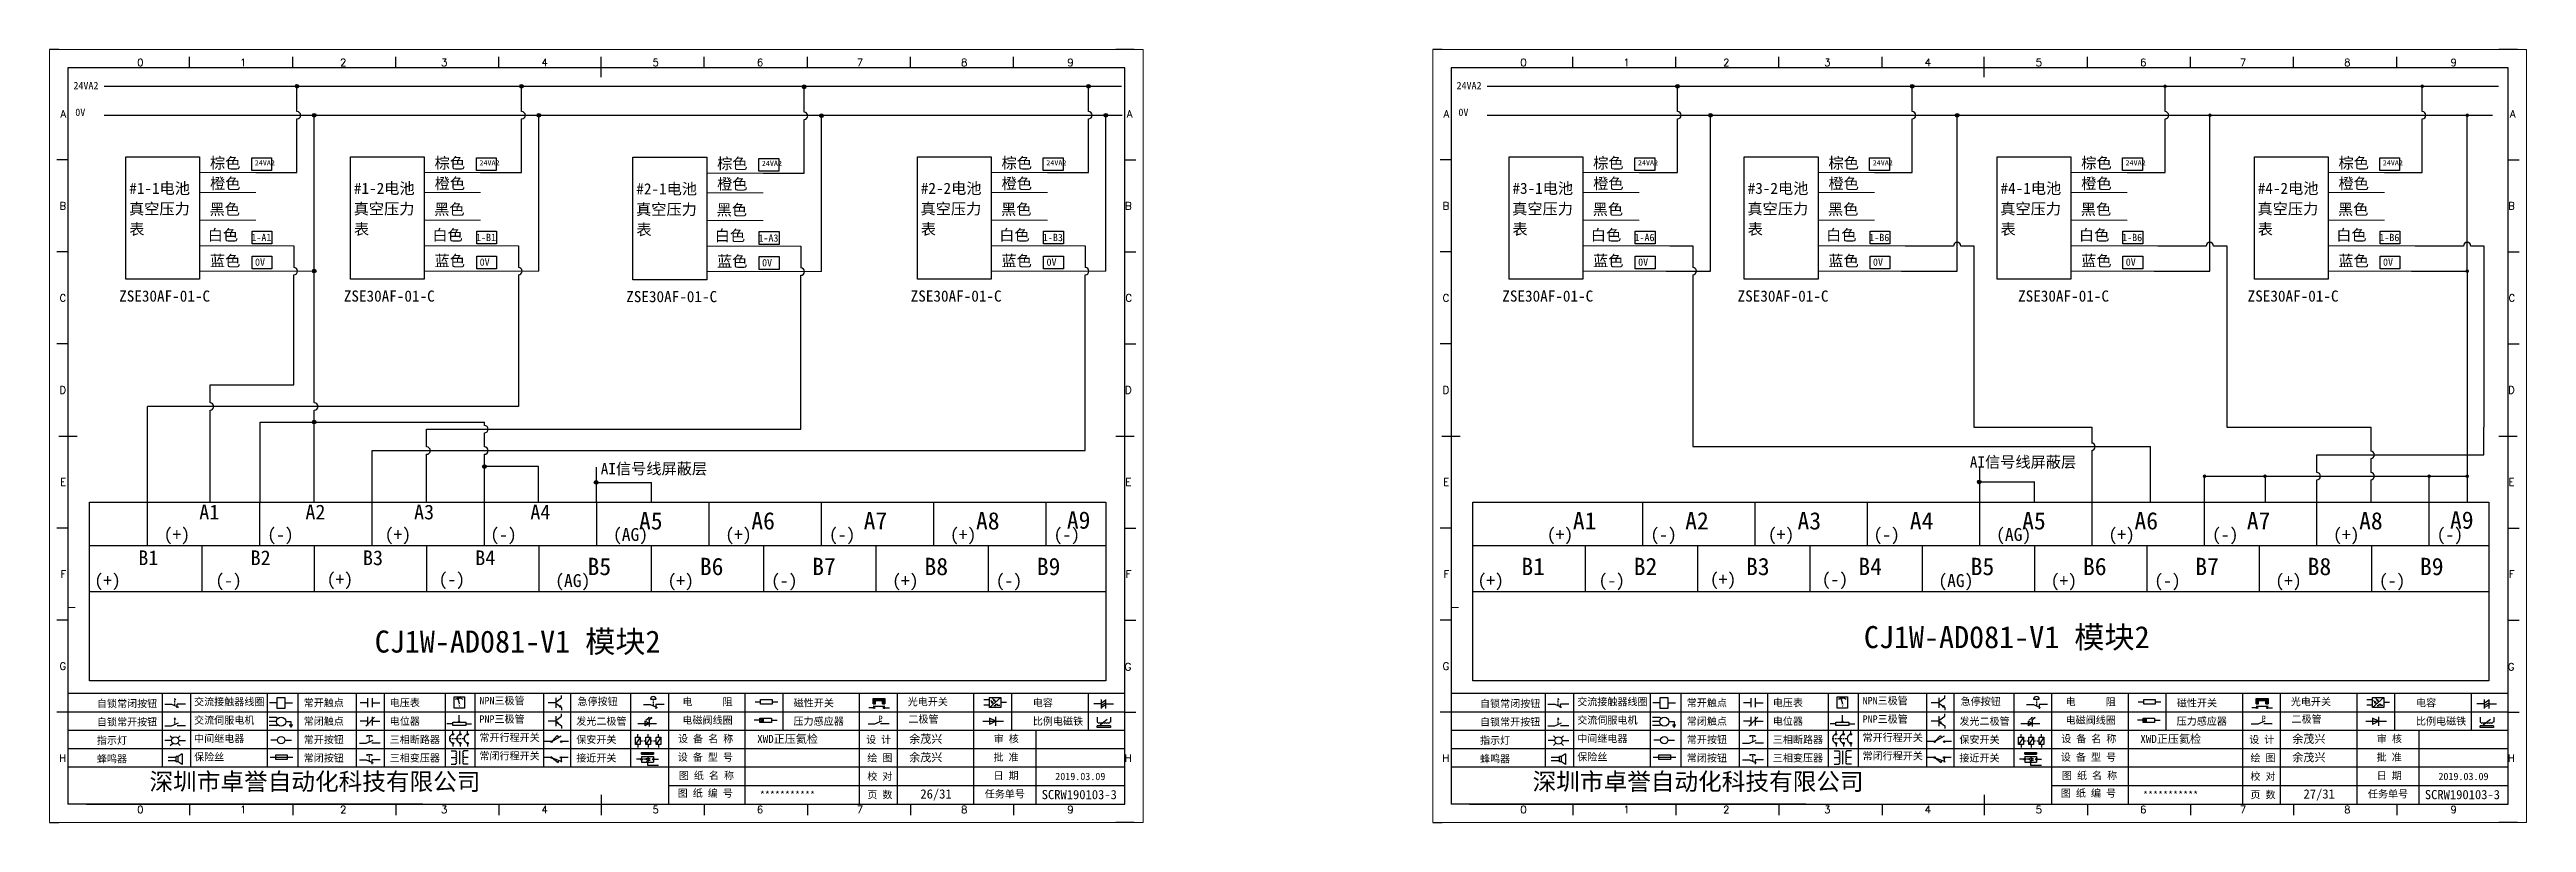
# Model space of a CAD drawing. Header units: millimetres. Extents: x -300 to 54435, y -106 to 60527.
# Drawn here: x 833 to 1505, y 648 to 858 of the extents above; entities that cross this region are included whole.
import ezdxf
from ezdxf.enums import TextEntityAlignment as Align

# ---------------------------------------------------------------- set-up
doc = ezdxf.new("R2010")
doc.units = ezdxf.units.MM
doc.layers.add('AE_BOR', color=1, linetype='Continuous')
doc.layers.add('MISC', color=2, linetype='Continuous')
doc.styles.get("Standard").update_dxf_attribs({"font": ''})
doc.styles.add('WD', font='romans.shx', dxfattribs={"width": 0.8, "bigfont": 'gbcbig.shx'})
doc.styles.add('样式 0', font='')
doc.styles.add('样式 2', font='')
doc.styles.add('汉字', font='')
doc.styles.get('Standard').set_extended_font_data('SimSun')
doc.styles.get('样式 0').set_extended_font_data('KaiTi_GB2312')
doc.styles.get('样式 2').set_extended_font_data('NSimSun')
doc.styles.get('汉字').set_extended_font_data('新宋体')

msp = doc.modelspace()

# ---------------------------------------------------------------- texts
at = {"color": 0}
for s, height, p in [('0V', 2, (839.538, 840.356)), ('0V', 2, (1215.11, 840.356)), ('A1', 4, (873.204, 730.761)), ('A2', 4, (902.026, 730.761)), ('A3', 4, (931.528, 730.761)), ('A4', 4, (963.107, 730.761)), ('(+)', 3.5, (863.551, 724.915)), ('(-)', 3.5, (891.687, 724.915)), ('(+)', 3.5, (923.571, 724.915)), ('(-)', 3.5, (952.253, 724.915)), ('(AG)', 3.5, (985.551, 724.915)), ('A5', 4.7064, (992.613, 728.017)), ('(+)', 3.5, (1016.051, 724.915)), ('A6', 4.7064, (1023.113, 728.017)), ('(-)', 3.5, (1044.187, 724.915)), ('A7', 4.7064, (1053.613, 728.017)), ('(+)', 3.5, (1077.051, 724.892)), ('A8', 4.7064, (1084.113, 728.017)), ('(-)', 3.5, (1105.187, 724.892)), ('A9', 4.7064, (1108.789, 728.225)), ('(+)', 3.5, (1239.123, 724.915)), ('A1', 4.7064, (1246.185, 728.017)), ('(-)', 3.5, (1267.259, 724.915)), ('A2', 4.7064, (1276.685, 728.017)), ('(+)', 3.5, (1299.143, 724.915)), ('A3', 4.7064, (1307.185, 728.017)), ('(-)', 3.5, (1327.824, 724.915)), ('A4', 4.7064, (1337.685, 728.017)), ('(AG)', 3.5, (1361.123, 724.915)), ('A5', 4.7064, (1368.185, 728.017)), ('(+)', 3.5, (1391.623, 724.915)), ('A6', 4.7064, (1398.685, 728.017)), ('(-)', 3.5, (1419.759, 724.915)), ('A7', 4.7064, (1429.185, 728.017)), ('(+)', 3.5, (1452.623, 724.892)), ('A8', 4.7064, (1459.685, 728.017)), ('(-)', 3.5, (1480.759, 724.892)), ('A9', 4.7064, (1484.36, 728.225)), ('B1', 4, (856.652, 718.333)), ('B2', 4, (887.152, 718.333)), ('B3', 4, (917.652, 718.333)), ('B4', 4, (948.152, 718.333)), ('B5', 4.7064, (978.637, 715.614)), ('B6', 4.7064, (1009.137, 715.614)), ('B7', 4.7064, (1039.637, 715.614)), ('B8', 4.7064, (1070.137, 715.614)), ('B9', 4.7064, (1100.637, 715.614)), ('B1', 4.7064, (1232.208, 715.614)), ('B2', 4.7064, (1262.708, 715.614)), ('B3', 4.7064, (1293.208, 715.614)), ('B4', 4.7064, (1323.708, 715.614)), ('B5', 4.7064, (1354.208, 715.614)), ('B6', 4.7064, (1384.708, 715.614)), ('B7', 4.7064, (1415.208, 715.614)), ('B8', 4.7064, (1445.708, 715.614)), ('B9', 4.7064, (1476.208, 715.614)), ('(+)', 3.5, (844.731, 712.45)), ('(-)', 3.5, (877.594, 712.45)), ('(+)', 3.5, (907.825, 712.747)), ('(-)', 3.5, (938.215, 712.747)), ('(AG)', 3.5, (969.864, 712.382)), ('(+)', 3.5, (1000.364, 712.382)), ('(-)', 3.5, (1028.5, 712.382)), ('(+)', 3.5, (1061.364, 712.382)), ('(-)', 3.5, (1089.5, 712.382)), ('(+)', 3.5, (1220.303, 712.45)), ('(-)', 3.5, (1253.166, 712.45)), ('(+)', 3.5, (1283.396, 712.747)), ('(-)', 3.5, (1313.786, 712.747)), ('(AG)', 3.5, (1345.435, 712.382)), ('(+)', 3.5, (1375.935, 712.382)), ('(-)', 3.5, (1404.072, 712.382)), ('(+)', 3.5, (1436.935, 712.382)), ('(-)', 3.5, (1465.072, 712.382))]:
    msp.add_text(s, height=height, dxfattribs=at).set_placement(p)
at = {"color": 7}
for s, p in [('棕色', (876.133, 826.072)), ('棕色', (937.133, 826.072)), ('棕色', (1013.821, 825.926)), ('棕色', (1091.063, 826.072)), ('棕色', (1251.705, 826.072)), ('棕色', (1315.597, 826.072)), ('棕色', (1384.243, 826.072)), ('棕色', (1454.092, 826.072)), ('#1-1电池', (854.203, 819.192)), ('橙色', (876.133, 820.504)), ('#1-2电池', (915.203, 819.192)), ('橙色', (937.133, 820.504)), ('#2-1电池', (991.891, 819.046)), ('橙色', (1013.821, 820.358)), ('#2-2电池', (1069.133, 819.192)), ('橙色', (1091.063, 820.504)), ('#3-1电池', (1229.775, 819.192)), ('橙色', (1251.705, 820.504)), ('#3-2电池', (1293.667, 819.192)), ('橙色', (1315.597, 820.504)), ('#4-1电池', (1362.313, 819.192)), ('橙色', (1384.243, 820.504)), ('#4-2电池', (1432.162, 819.192)), ('橙色', (1454.092, 820.504)), ('真空压力', (854.136, 813.631)), ('黑色', (875.999, 813.504)), ('真空压力', (915.136, 813.631)), ('黑色', (936.999, 813.504)), ('真空压力', (991.824, 813.485)), ('黑色', (1013.686, 813.358)), ('真空压力', (1069.066, 813.631)), ('黑色', (1090.928, 813.504)), ('真空压力', (1229.708, 813.631)), ('黑色', (1251.571, 813.504)), ('真空压力', (1293.599, 813.631)), ('黑色', (1315.462, 813.504)), ('真空压力', (1362.246, 813.631)), ('黑色', (1384.108, 813.504)), ('真空压力', (1432.095, 813.631)), ('黑色', (1453.958, 813.504)), ('表', (854.203, 808.104)), ('白色', (875.495, 806.504)), ('表', (915.203, 808.104)), ('白色', (936.495, 806.504)), ('表', (991.891, 807.958)), ('白色', (1013.182, 806.358)), ('表', (1069.133, 808.104)), ('白色', (1090.424, 806.504)), ('表', (1229.775, 808.104)), ('白色', (1251.067, 806.504)), ('表', (1293.667, 808.104)), ('白色', (1314.958, 806.504)), ('表', (1362.313, 808.104)), ('白色', (1383.604, 806.504)), ('表', (1432.162, 808.104)), ('白色', (1453.454, 806.504)), ('蓝色', (876.1, 799.504)), ('蓝色', (937.1, 799.504)), ('蓝色', (1013.787, 799.358)), ('蓝色', (1091.029, 799.504)), ('蓝色', (1251.671, 799.504)), ('蓝色', (1315.563, 799.504)), ('蓝色', (1384.209, 799.504)), ('蓝色', (1454.059, 799.504)), ('ZSE30AF-01-C', (851.453, 789.922)), ('ZSE30AF-01-C', (912.453, 789.922)), ('ZSE30AF-01-C', (989.14, 789.776)), ('ZSE30AF-01-C', (1066.382, 789.922)), ('ZSE30AF-01-C', (1227.024, 789.922)), ('ZSE30AF-01-C', (1290.916, 789.922)), ('ZSE30AF-01-C', (1367.08, 789.922)), ('ZSE30AF-01-C', (1429.412, 789.922)), ('AI信号线屏蔽层', (1353.985, 744.839)), ('AI信号线屏蔽层', (982.23, 743.022))]:
    msp.add_text(s, height=3.024, dxfattribs=at).set_placement(p)
at = {"style": '样式 2'}
for s, height, p in [('24VA2', 1.4, (888.274, 826.941)), ('24VA2', 1.4, (949.274, 826.941)), ('24VA2', 1.4, (1025.962, 826.795)), ('24VA2', 1.4, (1103.204, 826.941)), ('24VA2', 1.4, (1263.846, 826.941)), ('24VA2', 1.4, (1327.602, 826.941)), ('24VA2', 1.4, (1396.248, 826.941)), ('24VA2', 1.4, (1466.098, 826.941)), ('1-A1', 2, (887.347, 806.352)), ('1-B1', 2, (948.347, 806.352)), ('1-A3', 2, (1025.035, 806.206)), ('1-B3', 2, (1102.277, 806.352)), ('1-A6', 2, (1262.919, 806.352)), ('1-B6', 2, (1326.675, 806.352)), ('1-B6', 2, (1395.321, 806.352)), ('1-B6', 2, (1465.171, 806.352)), ('0V', 2, (888.339, 799.668)), ('0V', 2, (949.339, 799.668)), ('0V', 2, (1026.026, 799.522)), ('0V', 2, (1103.268, 799.668)), ('0V', 2, (1263.911, 799.668)), ('0V', 2, (1327.667, 799.668)), ('0V', 2, (1396.313, 799.668)), ('0V', 2, (1466.163, 799.668))]:
    msp.add_text(s, height=height, dxfattribs=at).set_placement(p)
for s, height, p in [('CJ1W-AD081-V1 模块2', 6, (920.859, 694.573)), ('CJ1W-AD081-V1 模块2', 6, (1325.209, 695.777)), ('26/31', 2.5, (1069.019, 654.926)), ('27/31', 2.5, (1444.591, 654.926))]:
    msp.add_text(s, height=height).set_placement(p)
at = {"color": 7, "char_height": 2, "attachment_point": 1, "style": '汉字'}
for s, insert in [('{\\fKaiTi_GB2312|b0|i0|c134|p49;自锁常闭按钮}', (845.411, 681.729)), ('{\\fKaiTi_GB2312|b0|i0|c134|p49;交流接触器线圈}', (871.806, 682.223)), ('{\\fKaiTi_GB2312|b0|i0|c134|p49;常开触点}', (901.559, 681.936)), ('{\\fKaiTi_GB2312|b0|i0|c134|p49;电压表}', (924.919, 681.945)), ('{\\fKaiTi_GB2312|b0|i0|c134|p49;NPN三极管}', (949.285, 682.507)), ('{\\fKaiTi_GB2312|b0|i0|c134|p49;急停按钮}', (975.907, 682.294)), ('{\\fKaiTi_GB2312|b0|i0|c134|p49;电      阻}', (1004.413, 682.222)), ('{\\fKaiTi_GB2312|b0|i0|c134|p49;磁性开关}', (1034.624, 681.885)), ('{\\fKaiTi_GB2312|b0|i0|c134|p49;光电开关}', (1065.574, 682.223)), ('{\\fKaiTi_GB2312|b0|i0|c134|p49;电容}', (1099.55, 681.935)), ('{\\fKaiTi_GB2312|b0|i0|c134|p49;自锁常闭按钮}', (1220.983, 681.729)), ('{\\fKaiTi_GB2312|b0|i0|c134|p49;交流接触器线圈}', (1247.377, 682.223)), ('{\\fKaiTi_GB2312|b0|i0|c134|p49;常开触点}', (1277.131, 681.936)), ('{\\fKaiTi_GB2312|b0|i0|c134|p49;电压表}', (1300.49, 681.945)), ('{\\fKaiTi_GB2312|b0|i0|c134|p49;NPN三极管}', (1324.857, 682.507)), ('{\\fKaiTi_GB2312|b0|i0|c134|p49;急停按钮}', (1351.478, 682.294)), ('{\\fKaiTi_GB2312|b0|i0|c134|p49;电      阻}', (1379.985, 682.222)), ('{\\fKaiTi_GB2312|b0|i0|c134|p49;磁性开关}', (1410.195, 681.885)), ('{\\fKaiTi_GB2312|b0|i0|c134|p49;光电开关}', (1441.146, 682.223)), ('{\\fKaiTi_GB2312|b0|i0|c134|p49;电容}', (1475.122, 681.935)), ('{\\fKaiTi_GB2312|b0|i0|c134|p49;自锁常开按钮}', (845.411, 676.729)), ('{\\fKaiTi_GB2312|b0|i0|c134|p49;交流伺服电机}', (871.806, 677.223)), ('{\\fKaiTi_GB2312|b0|i0|c134|p49;常闭触点}', (901.559, 676.936)), ('{\\fKaiTi_GB2312|b0|i0|c134|p49;电位器}', (924.919, 676.945)), ('{\\fKaiTi_GB2312|b0|i0|c134|p49;PNP三极管}', (949.285, 677.507)), ('{\\fKaiTi_GB2312|b0|i0|c134|p49;常开行程开关}', (949.285, 672.507)), ('{\\fKaiTi_GB2312|b0|i0|c134|p49;发光二极管}', (975.574, 676.935)), ('{\\fKaiTi_GB2312|b0|i0|c134|p49;电磁阀线圈}', (1004.413, 677.222)), ('{\\fKaiTi_GB2312|b0|i0|c134|p49;压力感应器}', (1034.571, 676.945)), ('{\\fKaiTi_GB2312|b0|i0|c134|p49;二极管}', (1065.756, 677.507)), ('{\\fKaiTi_GB2312|b0|i0|c134|p49;比例电磁铁}', (1099.55, 676.935)), ('{\\fKaiTi_GB2312|b0|i0|c134|p49;自锁常开按钮}', (1220.983, 676.729)), ('{\\fKaiTi_GB2312|b0|i0|c134|p49;交流伺服电机}', (1247.377, 677.223)), ('{\\fKaiTi_GB2312|b0|i0|c134|p49;常闭触点}', (1277.131, 676.936)), ('{\\fKaiTi_GB2312|b0|i0|c134|p49;电位器}', (1300.49, 676.945)), ('{\\fKaiTi_GB2312|b0|i0|c134|p49;PNP三极管}', (1324.857, 677.507)), ('{\\fKaiTi_GB2312|b0|i0|c134|p49;常开行程开关}', (1324.857, 672.507)), ('{\\fKaiTi_GB2312|b0|i0|c134|p49;发光二极管}', (1351.145, 676.935)), ('{\\fKaiTi_GB2312|b0|i0|c134|p49;电磁阀线圈}', (1379.985, 677.222)), ('{\\fKaiTi_GB2312|b0|i0|c134|p49;压力感应器}', (1410.143, 676.945)), ('{\\fKaiTi_GB2312|b0|i0|c134|p49;二极管}', (1441.328, 677.507)), ('{\\fKaiTi_GB2312|b0|i0|c134|p49;比例电磁铁}', (1475.122, 676.935)), ('{\\fKaiTi_GB2312|b0|i0|c134|p49;指示灯}', (845.411, 671.729)), ('{\\fKaiTi_GB2312|b0|i0|c134|p49;蜂鸣器}', (845.411, 666.729)), ('{\\fKaiTi_GB2312|b0|i0|c134|p49;保险丝}', (871.806, 667.223)), ('{\\fKaiTi_GB2312|b0|i0|c134|p49;中间继电器}', (871.806, 672.223)), ('{\\fKaiTi_GB2312|b0|i0|c134|p49;常开按钮}', (901.559, 671.936)), ('{\\fKaiTi_GB2312|b0|i0|c134|p49;常闭按钮}', (901.559, 666.936)), ('{\\fKaiTi_GB2312|b0|i0|c134|p49;三相断路器}', (924.919, 671.945)), ('{\\fKaiTi_GB2312|b0|i0|c134|p49;三相变压器}', (924.919, 666.945)), ('{\\fKaiTi_GB2312|b0|i0|c134|p49;常闭行程开关}', (949.285, 667.507)), ('{\\fKaiTi_GB2312|b0|i0|c134|p49;保安开关}', (975.574, 671.935)), ('{\\fKaiTi_GB2312|b0|i0|c134|p49;接近开关}', (975.574, 666.935)), ('{\\fKaiTi_GB2312|b0|i0|c134|p0;设 备 型 号}', (1003.131, 667.17)), ('{\\fKaiTi_GB2312|b0|i0|c134|p0;设 备 名 称}', (1003.206, 672.17)), ('{\\fKaiTi_GB2312|b0|i0|c134|p0;设 计}', (1054.273, 671.954)), ('{\\fKaiTi_GB2312|b0|i0|c134|p0;绘 图}', (1054.601, 666.954)), ('{\\fKaiTi_GB2312|b0|i0|c134|p0;批 准}', (1088.871, 667.164)), ('{\\fKaiTi_GB2312|b0|i0|c134|p0;审 核}', (1088.941, 672.164)), ('{\\fKaiTi_GB2312|b0|i0|c134|p49;指示灯}', (1220.983, 671.729)), ('{\\fKaiTi_GB2312|b0|i0|c134|p49;蜂鸣器}', (1220.983, 666.729)), ('{\\fKaiTi_GB2312|b0|i0|c134|p49;保险丝}', (1247.377, 667.223)), ('{\\fKaiTi_GB2312|b0|i0|c134|p49;中间继电器}', (1247.377, 672.223)), ('{\\fKaiTi_GB2312|b0|i0|c134|p49;常开按钮}', (1277.131, 671.936)), ('{\\fKaiTi_GB2312|b0|i0|c134|p49;常闭按钮}', (1277.131, 666.936)), ('{\\fKaiTi_GB2312|b0|i0|c134|p49;三相断路器}', (1300.49, 671.945)), ('{\\fKaiTi_GB2312|b0|i0|c134|p49;三相变压器}', (1300.49, 666.945)), ('{\\fKaiTi_GB2312|b0|i0|c134|p49;常闭行程开关}', (1324.857, 667.507)), ('{\\fKaiTi_GB2312|b0|i0|c134|p49;保安开关}', (1351.145, 671.935)), ('{\\fKaiTi_GB2312|b0|i0|c134|p49;接近开关}', (1351.145, 666.935)), ('{\\fKaiTi_GB2312|b0|i0|c134|p0;设 备 型 号}', (1378.703, 667.17)), ('{\\fKaiTi_GB2312|b0|i0|c134|p0;设 备 名 称}', (1378.777, 672.17)), ('{\\fKaiTi_GB2312|b0|i0|c134|p0;设 计}', (1429.845, 671.954)), ('{\\fKaiTi_GB2312|b0|i0|c134|p0;绘 图}', (1430.173, 666.954)), ('{\\fKaiTi_GB2312|b0|i0|c134|p0;批 准}', (1464.442, 667.164)), ('{\\fKaiTi_GB2312|b0|i0|c134|p0;审 核}', (1464.512, 672.164)), ('{\\fKaiTi_GB2312|b0|i0|c134|p0;图 纸 名 称}', (1003.415, 662.17)), ('{\\fKaiTi_GB2312|b0|i0|c134|p0;校 对}', (1054.601, 661.954)), ('{\\fKaiTi_GB2312|b0|i0|c134|p0;日 期}', (1088.871, 662.164)), ('{\\fKaiTi_GB2312|b0|i0|c134|p0;图 纸 名 称}', (1378.987, 662.17)), ('{\\fKaiTi_GB2312|b0|i0|c134|p0;校 对}', (1430.173, 661.954)), ('{\\fKaiTi_GB2312|b0|i0|c134|p0;日 期}', (1464.442, 662.164)), ('{\\fKaiTi_GB2312|b0|i0|c134|p0;图 纸 编 号}', (1003.117, 657.387)), ('{\\fKaiTi_GB2312|b0|i0|c134|p0;页 数}', (1054.601, 656.954)), ('{\\fKaiTi_GB2312|b0|i0|c134|p0;任务单号}', (1086.495, 657.164)), ('{\\fKaiTi_GB2312|b0|i0|c134|p0;图 纸 编 号}', (1378.689, 657.387)), ('{\\fKaiTi_GB2312|b0|i0|c134|p0;页 数}', (1430.173, 656.954)), ('{\\fKaiTi_GB2312|b0|i0|c134|p0;任务单号}', (1462.066, 657.164))]:
    msp.add_mtext(s, dxfattribs=dict(at, insert=insert))
at = {"color": 7}
for s, insert, char_height, width, attachment_point in [('{\\fKaiTi_GB2312|b0|i0|c134|p49;XWD\\fNSimSun|b0|i0|c134|p49;正}压氦检', (1024.699, 672.213), 2.2, 26.57668, 1), ('余茂兴', (1065.985, 672.213), 2.2, 15.31746, 1), ('余茂兴', (1065.985, 667.213), 2.2, 15.31746, 1), ('{\\fKaiTi_GB2312|b0|i0|c134|p49;XWD\\fNSimSun|b0|i0|c134|p49;正}压氦检', (1400.27, 672.213), 2.2, 26.57668, 1), ('余茂兴', (1441.556, 672.213), 2.2, 15.31746, 1), ('余茂兴', (1441.556, 667.213), 2.2, 15.31746, 1), ('{\\fKaiTi_GB2312|b0|i0|c134|p49;2019.03.09}', (1112.447, 660.914), 2, 24.21725, 5), ('{\\fKaiTi_GB2312|b0|i0|c134|p49;2019.03.09}', (1488.018, 660.914), 2, 24.21725, 5)]:
    msp.add_mtext(s, dxfattribs=dict(at, insert=insert, char_height=char_height, width=width, attachment_point=attachment_point))
at = {"color": 7, "lineweight": -2}
for s, insert, char_height, width, attachment_point in [('深圳市卓誉自动化科技有限公司', (859.688, 661.886), 4.70644, 96.11383, 1), ('深圳市卓誉自动化科技有限公司', (1235.26, 661.886), 4.70644, 96.11383, 1), ('{\\C256;***********}', (1032.913, 655.914), 2, 31.04816, 5), ('{\\C256;***********}', (1408.485, 655.914), 2, 31.04816, 5)]:
    msp.add_mtext(s, dxfattribs=dict(at, insert=insert, char_height=char_height, width=width, attachment_point=attachment_point))
at = {"char_height": 2.5, "attachment_point": 1}
for insert in [(1101.959, 657.248), (1477.53, 657.248)]:
    msp.add_mtext_dynamic_manual_height_columns('SCRW190103-3', width=16.39674, gutter_width=12.5, heights=[0], dxfattribs=dict(at, insert=insert))
at = {"layer": 'AE_BOR', "color": 7, "style": 'WD'}
for s, p in [('0', (857.222, 853.914)), ('1', (885.147, 853.914)), ('2', (912.297, 853.914)), ('3', (939.697, 853.914)), ('4', (966.998, 853.914)), ('5', (997.147, 853.914)), ('6', (1025.492, 853.914)), ('7', (1052.59, 853.914)), ('8', (1080.919, 853.914)), ('9', (1109.783, 853.914)), ('0', (1232.793, 853.914)), ('1', (1260.719, 853.914)), ('2', (1287.869, 853.914)), ('3', (1315.269, 853.914)), ('4', (1342.569, 853.914)), ('5', (1372.718, 853.914)), ('6', (1401.063, 853.914)), ('7', (1428.161, 853.914)), ('8', (1456.491, 853.914)), ('9', (1485.355, 853.914)), ('0', (857.222, 650.914)), ('1', (885.147, 650.914)), ('2', (912.297, 650.914)), ('3', (939.697, 650.914)), ('4', (966.998, 650.914)), ('5', (997.147, 650.914)), ('6', (1025.492, 650.914)), ('7', (1052.59, 650.914)), ('8', (1080.919, 650.914)), ('9', (1109.783, 650.914)), ('0', (1232.793, 650.914)), ('1', (1260.719, 650.914)), ('2', (1287.869, 650.914)), ('3', (1315.269, 650.914)), ('4', (1342.569, 650.914)), ('5', (1372.718, 650.914)), ('6', (1401.063, 650.914)), ('7', (1428.161, 650.914)), ('8', (1456.491, 650.914)), ('9', (1485.355, 650.914))]:
    msp.add_text(s, height=2, dxfattribs=at).set_placement(p, align=Align.CENTER)
for s, p in [('A', (837.055, 840.914)), ('A', (1126.579, 840.914)), ('A', (1212.627, 840.914)), ('A', (1502.151, 840.914)), ('B', (837.055, 815.914)), ('B', (1126.389, 815.914)), ('B', (1212.627, 815.914)), ('B', (1501.96, 815.914)), ('C', (837.055, 790.914)), ('C', (1126.484, 790.914)), ('C', (1212.627, 790.914)), ('C', (1502.055, 790.914)), ('D', (837.055, 765.914)), ('D', (1126.389, 765.914)), ('D', (1212.627, 765.914)), ('D', (1501.96, 765.914)), ('E', (837.055, 740.914)), ('E', (1126.293, 740.914)), ('E', (1212.627, 740.914)), ('E', (1501.865, 740.914)), ('F', (837.055, 715.914)), ('F', (1126.293, 715.914)), ('F', (1126.293, 715.914)), ('F', (1212.627, 715.914)), ('F', (1501.865, 715.914)), ('F', (1501.865, 715.914)), ('G', (837.055, 690.914)), ('G', (1126.293, 690.695)), ('G', (1212.627, 690.914)), ('G', (1501.865, 690.695)), ('H', (837.055, 665.914)), ('H', (1126.389, 665.914)), ('H', (1212.627, 665.914)), ('H', (1501.96, 665.914))]:
    msp.add_text(s, height=2, dxfattribs=at).set_placement(p, align=Align.MIDDLE_RIGHT)
at = {"layer": 'MISC', "color": 0, "style": '样式 0'}
for p in [(839.026, 847.615), (1214.598, 847.615)]:
    msp.add_text('24VA2', height=2, dxfattribs=at).set_placement(p)

# ---------------------------------------------------------------- blocks, each defined once
blk = doc.blocks.new('磁性开关')
at = {"linetype": 'ByBlock'}
h = blk.add_hatch(dxfattribs=at)
h.set_pattern_fill('ANSI31', color=256, scale=0.1, style=0)
h.paths.add_polyline_path([(-1910.88, -776.69), (-1910.88, -775.29), (-1907.69, -775.29), (-1907.69, -776.69), (-1908.31, -776.69), (-1908.31, -775.79), (-1910.25, -775.79), (-1910.25, -776.69)])
for p, q in [((-1910.91, -777.81), (-1912.09, -777.81)), ((-1910.88, -776.69), (-1910.88, -775.29)), ((-1910.88, -775.29), (-1907.69, -775.29)), ((-1910.88, -776.69), (-1910.25, -776.69)), ((-1910.88, -777.39), (-1907.69, -777.39)), ((-1910.25, -776.69), (-1910.25, -775.79)), ((-1910.25, -775.79), (-1908.31, -775.79)), ((-1908.31, -776.69), (-1908.31, -775.79)), ((-1908.31, -776.69), (-1907.69, -776.69)), ((-1907.69, -775.29), (-1907.69, -776.69)), ((-1907.66, -777.81), (-1906.48, -777.81))]:
    blk.add_line(p, q, dxfattribs=at)
for centre in [(-1910.68, -777.81), (-1907.88, -777.81)]:
    blk.add_circle(centre, 0.225, dxfattribs=at)
blk = doc.blocks.new('*U4')
at = {"linetype": 'ByBlock'}
for p, q in [((-1911.92, -782.07), (-1910.06, -782.07)), ((-1910.06, -782.07), (-1908.18, -782.88)), ((-1909.23, -780.45), (-1909.23, -780.67)), ((-1909.23, -780.45), (-1908.92, -780.84)), ((-1909.23, -780.84), (-1909.23, -781.05)), ((-1909.23, -781.23), (-1909.23, -781.44)), ((-1909.23, -781.61), (-1909.23, -781.83)), ((-1909.23, -782), (-1909.23, -782.21)), ((-1909.23, -782.38), (-1909.23, -782.43)), ((-1908.52, -783.07), (-1908.52, -782.07)), ((-1906.25, -782.07), (-1908.52, -782.07))]:
    blk.add_line(p, q, dxfattribs=at)
blk = doc.blocks.new('*U6')
at = {"linetype": 'ByBlock'}
for p, q in [((-1911.92, -792.89), (-1910.06, -792.89)), ((-1910.06, -792.89), (-1908.18, -792.08)), ((-1908.88, -791.17), (-1909.23, -790.71)), ((-1909.23, -790.71), (-1909.23, -790.92)), ((-1909.23, -791.09), (-1909.23, -791.31)), ((-1909.23, -791.48), (-1909.23, -791.69)), ((-1909.23, -791.86), (-1909.23, -792.08)), ((-1909.23, -792.25), (-1909.23, -792.47)), ((-1906.25, -792.89), (-1908.52, -792.89))]:
    blk.add_line(p, q, dxfattribs=at)
blk = doc.blocks.new('蜂鸣器')
at = {"linetype": 'ByBlock'}
for p, q in [((-1908.8, -796.48), (-1911.01, -796.48)), ((-1908.8, -797.46), (-1911.01, -797.46)), ((-1908.25, -796.26), (-1908.8, -796.26)), ((-1908.8, -797.68), (-1908.8, -796.26)), ((-1908.25, -797.68), (-1908.8, -797.68)), ((-1907.17, -795.53), (-1908.25, -796.26)), ((-1908.25, -797.68), (-1908.25, -796.26)), ((-1907.17, -798.41), (-1908.25, -797.68)), ((-1907.17, -795.53), (-1907.17, -798.41))]:
    blk.add_line(p, q, dxfattribs=at)
blk = doc.blocks.new('指示灯')
at = {"linetype": 'ByBlock'}
for p, q in [((-1854.25, -776.92), (-1856.06, -776.92)), ((-1854.62, -775.59), (-1853.97, -776.23)), ((-1854.62, -778.25), (-1853.97, -777.61)), ((-1851.9, -775.59), (-1852.54, -776.23)), ((-1851.9, -778.25), (-1852.54, -777.61)), ((-1852.26, -776.92), (-1850.45, -776.92))]:
    blk.add_line(p, q, dxfattribs=at)
blk.add_circle((-1853.26, -776.92), 0.992, dxfattribs=at)
blk = doc.blocks.new('光电开关')
at = {"linetype": 'ByBlock'}
h = blk.add_hatch(dxfattribs=at)
h.set_pattern_fill('ANSI31', color=256, scale=0.01, style=0)
h.set_pattern_definition([(45, (0.172267, 0), (-0.0224506403, 0.0224506403), [])])
h.paths.add_polyline_path([(-1882.44, -776.34), (-1882.5, -775.91), (-1882.68, -776.07)])
h.paths.add_polyline_path([(-1882.86, -776.23), (-1882.44, -776.34), (-1882.68, -776.07)])
h.paths.add_polyline_path([(-1883.05, -776.88), (-1883.11, -776.45), (-1883.29, -776.61)])
h.paths.add_polyline_path([(-1883.47, -776.77), (-1883.05, -776.88), (-1883.29, -776.61)])
for p, q in [((-1884.01, -775.96), (-1885.56, -775.96)), ((-1884.01, -777.39), (-1885.56, -777.39)), ((-1880.91, -775.3), (-1884.01, -778.05)), ((-1883.75, -776.09), (-1883.05, -776.88)), ((-1883.11, -776.45), (-1883.47, -776.77)), ((-1883.05, -776.88), (-1883.47, -776.77)), ((-1883.14, -775.55), (-1882.44, -776.34)), ((-1883.05, -776.88), (-1883.11, -776.45)), ((-1882.5, -775.91), (-1882.86, -776.23)), ((-1882.44, -776.34), (-1882.86, -776.23)), ((-1882.78, -777.47), (-1882.23, -777.47)), ((-1882.44, -776.34), (-1882.5, -775.91)), ((-1882.23, -777.47), (-1882.23, -777.14)), ((-1882.23, -777.14), (-1881.78, -777.14)), ((-1881.78, -777.47), (-1881.78, -777.14)), ((-1881.23, -777.47), (-1881.78, -777.47)), ((-1879.37, -776.67), (-1880.91, -776.67))]:
    blk.add_line(p, q, dxfattribs=at)
blk.add_lwpolyline([(-1884.01, -775.3), (-1880.91, -775.3), (-1880.91, -778.05), (-1884.01, -778.05)], close=True, dxfattribs=at)
blk = doc.blocks.new('交流接触器线圈')
at = {"linetype": 'ByBlock'}
for p, q in [((-1880.82, -781.77), (-1882.87, -781.77)), ((-1878.72, -781.77), (-1876.67, -781.77))]:
    blk.add_line(p, q, dxfattribs=at)
blk.add_lwpolyline([(-1880.82, -780.28), (-1878.72, -780.28), (-1878.72, -783.26), (-1880.82, -783.26)], close=True, dxfattribs=at)
blk = doc.blocks.new('交流伺服电机')
at = {"linetype": 'ByBlock'}
for p, q in [((-1880.97, -785.75), (-1882.94, -785.75)), ((-1880.97, -786.85), (-1882.94, -786.85)), ((-1880.97, -785.75), (-1880.65, -786.03)), ((-1878.49, -786.85), (-1877.07, -786.85)), ((-1877.07, -786.85), (-1877.07, -787.72)), ((-1880.97, -787.94), (-1882.94, -787.94)), ((-1880.97, -787.94), (-1880.65, -787.67)), ((-1877.54, -787.72), (-1876.59, -787.72)), ((-1877.38, -788.01), (-1876.75, -788.01)), ((-1877.23, -788.29), (-1876.9, -788.29))]:
    blk.add_line(p, q, dxfattribs=at)
blk.add_circle((-1879.73, -786.85), 1.24, dxfattribs=at)
blk = doc.blocks.new('中间继电器')
at = {"linetype": 'ByBlock'}
for p, q in [((-1880.72, -791.92), (-1882.54, -791.92)), ((-1878.74, -791.92), (-1876.92, -791.92))]:
    blk.add_line(p, q, dxfattribs=at)
blk.add_circle((-1879.73, -791.92), 0.992, dxfattribs=at)
blk = doc.blocks.new('保险丝')
at = {"linetype": 'ByBlock'}
blk.add_line((-1882.72, -796.49), (-1876.55, -796.49), dxfattribs=at)
blk.add_lwpolyline([(-1881.2, -795.86), (-1878.06, -795.86), (-1878.06, -797.12), (-1881.2, -797.12)], close=True, dxfattribs=at)
blk = doc.blocks.new('常开按钮')
at = {"linetype": 'ByBlock'}
for p, q in [((-1909.9, -785.68), (-1908.56, -785.68)), ((-1909.9, -785.68), (-1909.9, -786.07)), ((-1909.23, -785.68), (-1909.23, -785.89)), ((-1909.23, -786.06), (-1909.23, -786.28)), ((-1909.23, -786.45), (-1909.23, -786.67)), ((-1909.23, -786.84), (-1909.23, -787.05)), ((-1908.56, -785.68), (-1908.56, -786.07)), ((-1911.92, -787.73), (-1910.06, -787.73)), ((-1910.06, -787.73), (-1908.18, -786.93)), ((-1909.23, -787.22), (-1909.23, -787.38)), ((-1906.25, -787.73), (-1908.52, -787.73))]:
    blk.add_line(p, q, dxfattribs=at)
blk = doc.blocks.new('常开触点')
at = {"linetype": 'ByBlock'}
for p, q in [((-1853.82, -781.77), (-1855.88, -781.77)), ((-1853.82, -782.99), (-1853.82, -780.56)), ((-1852.6, -782.99), (-1852.6, -780.56)), ((-1852.6, -781.77), (-1850.55, -781.77))]:
    blk.add_line(p, q, dxfattribs=at)
blk = doc.blocks.new('常闭触点')
at = {"linetype": 'ByBlock'}
for p, q in [((-1853.82, -786.77), (-1855.88, -786.77)), ((-1852.01, -785.66), (-1854.43, -788.1)), ((-1853.82, -787.99), (-1853.82, -785.56)), ((-1852.6, -787.99), (-1852.6, -785.56)), ((-1852.6, -786.77), (-1850.55, -786.77))]:
    blk.add_line(p, q, dxfattribs=at)
blk = doc.blocks.new('常闭按钮')
at = {"linetype": 'ByBlock'}
for p, q in [((-1856.13, -792.28), (-1854.28, -792.28)), ((-1854.28, -792.28), (-1852.4, -793.09)), ((-1854.11, -790.83), (-1852.77, -790.83)), ((-1854.11, -790.83), (-1854.11, -791.22)), ((-1853.44, -790.83), (-1853.44, -791.04)), ((-1853.44, -791.21), (-1853.44, -791.43)), ((-1853.44, -791.6), (-1853.44, -791.82)), ((-1853.44, -791.99), (-1853.44, -792.2)), ((-1853.44, -792.37), (-1853.44, -792.53)), ((-1852.77, -790.83), (-1852.77, -791.22)), ((-1850.47, -792.28), (-1852.73, -792.28)), ((-1852.73, -792.28), (-1852.73, -793.43))]:
    blk.add_line(p, q, dxfattribs=at)
blk = doc.blocks.new('电磁阀线圈')
at = {"linetype": 'ByBlock'}
for p, q in [((-1854.61, -796.54), (-1856.17, -796.54)), ((-1854.61, -795.92), (-1853.75, -797.16)), ((-1853.75, -795.92), (-1854.61, -797.16)), ((-1853.75, -795.92), (-1853.75, -797.16)), ((-1851.53, -796.54), (-1849.97, -796.54))]:
    blk.add_line(p, q, dxfattribs=at)
blk.add_lwpolyline([(-1854.61, -795.92), (-1851.53, -795.92), (-1851.53, -797.16), (-1854.61, -797.16)], close=True, dxfattribs=at)
blk = doc.blocks.new('电压表')
at = {"linetype": 'ByBlock'}
for p, q in [((-1814.84, -780.75), (-1814.91, -781.13)), ((-1814.6, -781.05), (-1814.91, -781.13)), ((-1814.84, -780.75), (-1814.46, -782.26)), ((-1814.84, -780.75), (-1814.6, -781.05))]:
    blk.add_line(p, q, dxfattribs=at)
blk.add_lwpolyline([(-1815.84, -780.34), (-1813.07, -780.34), (-1813.07, -783.49), (-1815.84, -783.49)], close=True, dxfattribs=at)
blk.add_arc((-1814.46, -782.26), 1.56, 46.83135, 133.16865, dxfattribs=at)
at = {"linetype": 'ByBlock', "insert": (-1814.7, -782.39), "char_height": 0.75, "width": 0.6768, "attachment_point": 1}
blk.add_mtext('V', dxfattribs=at)
blk = doc.blocks.new('电位器')
at = {"linetype": 'ByBlock'}
for p, q in [((-1814.45, -787.3), (-1814.45, -785.39)), ((-1816.21, -787.75), (-1817.79, -787.75)), ((-1814.45, -787.3), (-1814.62, -786.96)), ((-1814.62, -786.96), (-1814.27, -786.96)), ((-1814.45, -787.3), (-1814.27, -786.96)), ((-1812.68, -787.75), (-1811.1, -787.75))]:
    blk.add_line(p, q, dxfattribs=at)
blk.add_lwpolyline([(-1816.21, -787.3), (-1812.68, -787.3), (-1812.68, -788.2), (-1816.21, -788.2)], close=True, dxfattribs=at)
blk = doc.blocks.new('三相断路器')
at = {"linetype": 'ByBlock'}
for p, q in [((-1817.14, -791.74), (-1816.72, -791.74)), ((-1816.45, -791.74), (-1816.03, -791.74)), ((-1816.17, -790.33), (-1816.17, -789.7)), ((-1816.17, -793.19), (-1816.17, -793.83)), ((-1815.76, -791.74), (-1815.34, -791.74)), ((-1815.07, -791.74), (-1814.65, -791.74)), ((-1814.38, -791.74), (-1813.96, -791.74)), ((-1814.17, -790.33), (-1814.17, -789.7)), ((-1814.17, -793.19), (-1814.17, -793.83)), ((-1813.69, -791.74), (-1813.27, -791.74)), ((-1812.18, -790.33), (-1812.18, -789.7)), ((-1812.18, -793.19), (-1812.18, -793.83))]:
    blk.add_line(p, q, dxfattribs=at)
for centre in [(-1816.17, -790.55), (-1816.17, -792.98), (-1814.17, -790.55), (-1814.17, -792.98), (-1812.18, -790.55), (-1812.18, -792.98)]:
    blk.add_circle(centre, 0.219, dxfattribs=at)
for centre in [(-1815.81, -791.74), (-1813.82, -791.74), (-1811.83, -791.74)]:
    blk.add_arc(centre, 1.32, 115.57905, 244.42095, dxfattribs=at)
blk = doc.blocks.new('三相变压器')
at = {"linetype": 'ByBlock'}
for p, q in [((-1816.69, -795.03), (-1815.37, -795.03)), ((-1816.69, -796.87), (-1815.37, -796.87)), ((-1816.69, -798.71), (-1815.37, -798.71)), ((-1815.37, -795.03), (-1815.37, -795.24)), ((-1815.37, -798.71), (-1815.37, -798.5)), ((-1814.34, -798.7), (-1814.34, -795.04)), ((-1812, -795.03), (-1813.32, -795.03)), ((-1813.32, -795.03), (-1813.32, -795.24)), ((-1812, -796.87), (-1813.32, -796.87)), ((-1813.32, -798.71), (-1813.32, -798.5)), ((-1812, -798.71), (-1813.32, -798.71))]:
    blk.add_line(p, q, dxfattribs=at)
for centre, start, end in [((-1815.37, -795.51), 270, 90), ((-1815.37, -796.06), 270, 90), ((-1815.37, -796.6), 270, 90), ((-1815.37, -797.14), 270, 90), ((-1815.37, -797.68), 270, 90), ((-1815.37, -798.23), 270, 90), ((-1813.32, -795.51), 90, 270), ((-1813.32, -796.06), 90, 270), ((-1813.32, -796.6), 90, 270), ((-1813.32, -797.14), 90, 270), ((-1813.32, -797.68), 90, 270), ((-1813.32, -798.23), 90, 270)]:
    blk.add_arc(centre, 0.271, start, end, dxfattribs=at)
blk = doc.blocks.new('压力感应器')
at = {"linetype": 'ByBlock'}
for p, q in [((-1817.44, -777.73), (-1815.59, -777.73)), ((-1815.59, -777.73), (-1813.71, -776.93)), ((-1811.78, -777.73), (-1814.05, -777.73))]:
    blk.add_line(p, q, dxfattribs=at)
at = {"linetype": 'ByBlock', "insert": (-1814.65, -775.48), "char_height": 1.68, "width": 1.2242, "attachment_point": 1}
blk.add_mtext('{\\fNSimSun|b0|i0|c134|p49;P}', dxfattribs=at)
blk = doc.blocks.new('二极管')
at = {"linetype": 'ByBlock'}
for p, q in [((-1787.52, -776.77), (-1781.92, -776.77)), ((-1783.97, -776.77), (-1785.69, -775.9)), ((-1785.69, -775.9), (-1785.69, -777.65)), ((-1783.97, -776.77), (-1785.69, -777.65)), ((-1783.97, -777.99), (-1783.97, -775.56))]:
    blk.add_line(p, q, dxfattribs=at)
blk = doc.blocks.new('NPN三极管')
at = {"linetype": 'ByBlock'}
for p, q in [((-1784.15, -780.66), (-1784.15, -779.98)), ((-1785.73, -781.97), (-1787.81, -781.97)), ((-1785.73, -780.61), (-1785.73, -783.32)), ((-1785.73, -781.82), (-1784.15, -780.66)), ((-1785.73, -782.11), (-1784.15, -783.27)), ((-1784.41, -782.73), (-1784.74, -783.18)), ((-1784.15, -783.27), (-1784.74, -783.18)), ((-1784.15, -783.27), (-1784.41, -782.73)), ((-1784.15, -783.27), (-1784.15, -783.96))]:
    blk.add_line(p, q, dxfattribs=at)
blk = doc.blocks.new('PNP三极管')
at = {"linetype": 'ByBlock'}
for p, q in [((-1784.9, -786.74), (-1786.98, -786.74)), ((-1784.9, -785.38), (-1784.9, -788.09)), ((-1784.9, -786.59), (-1783.32, -785.43)), ((-1784.9, -786.88), (-1783.32, -788.04)), ((-1784.9, -786.88), (-1784.31, -786.97)), ((-1784.9, -786.88), (-1784.64, -787.42)), ((-1783.32, -785.43), (-1783.32, -784.75)), ((-1784.31, -786.97), (-1784.64, -787.42)), ((-1783.32, -788.04), (-1783.32, -788.73))]:
    blk.add_line(p, q, dxfattribs=at)
blk = doc.blocks.new('常开行程开关')
at = {"linetype": 'ByBlock'}
for p, q in [((-1786.29, -792.3), (-1788.01, -792.3)), ((-1785.89, -792.17), (-1784.52, -790.62)), ((-1785.89, -792.17), (-1783.43, -790.72)), ((-1784.52, -790.62), (-1784.19, -791.17)), ((-1781.48, -792.3), (-1783.21, -792.3))]:
    blk.add_line(p, q, dxfattribs=at)
for centre in [(-1786.07, -792.3), (-1783.42, -792.3)]:
    blk.add_circle(centre, 0.219, dxfattribs=at)
blk = doc.blocks.new('常闭行程开关')
at = {"linetype": 'ByBlock'}
for p, q in [((-1786.34, -796.62), (-1788.07, -796.62)), ((-1785.93, -796.72), (-1783.25, -797.7)), ((-1785.93, -796.72), (-1784.3, -798)), ((-1784.3, -798), (-1784.08, -797.4)), ((-1783.48, -796.84), (-1783.48, -797.85)), ((-1781.54, -796.62), (-1783.26, -796.62))]:
    blk.add_line(p, q, dxfattribs=at)
for centre in [(-1786.12, -796.62), (-1783.48, -796.62)]:
    blk.add_circle(centre, 0.219, dxfattribs=at)
blk = doc.blocks.new('电容')
at = {"linetype": 'ByBlock'}
for p, q in [((-1756.08, -781.77), (-1758.13, -781.77)), ((-1756.08, -782.99), (-1756.08, -780.56)), ((-1754.86, -780.79), (-1756.08, -781.55)), ((-1754.86, -781.44), (-1756.08, -782.2)), ((-1754.86, -781.99), (-1756.08, -782.75)), ((-1754.86, -782.99), (-1754.86, -780.56)), ((-1754.86, -781.77), (-1752.81, -781.77))]:
    blk.add_line(p, q, dxfattribs=at)
blk = doc.blocks.new('发光二极管')
at = {"linetype": 'ByBlock'}
for p, q in [((-1758.01, -786.77), (-1752.89, -786.77)), ((-1754.84, -786.77), (-1756.04, -786.16)), ((-1756.04, -786.16), (-1756.04, -787.39)), ((-1754.84, -786.77), (-1756.04, -787.39)), ((-1755.78, -785.92), (-1754.89, -785.14)), ((-1754.89, -785.14), (-1755.2, -785.22)), ((-1755.2, -785.22), (-1755.01, -785.43)), ((-1755.08, -785.92), (-1754.18, -785.14)), ((-1754.89, -785.14), (-1755.01, -785.43)), ((-1754.84, -787.63), (-1754.84, -785.92)), ((-1754.18, -785.14), (-1754.49, -785.22)), ((-1754.49, -785.22), (-1754.31, -785.43)), ((-1754.18, -785.14), (-1754.31, -785.43))]:
    blk.add_line(p, q, dxfattribs=at)
blk = doc.blocks.new('比例电磁阀')
at = {"linetype": 'ByBlock'}
for p, q in [((-1757.26, -775.38), (-1757.26, -776.71)), ((-1757.26, -776.71), (-1757.05, -776.71)), ((-1753.6, -777.73), (-1757.25, -777.73)), ((-1757.25, -778.13), (-1757.25, -777.73)), ((-1753.6, -778.13), (-1757.25, -778.13)), ((-1754.5, -775.98), (-1756.35, -777.44)), ((-1756.35, -777.44), (-1756.25, -777.25)), ((-1756.35, -777.44), (-1756.15, -777.38)), ((-1756.15, -777.38), (-1756.25, -777.25)), ((-1753.58, -776.71), (-1753.8, -776.71)), ((-1753.6, -777.73), (-1753.6, -778.13)), ((-1753.58, -775.38), (-1753.58, -776.71))]:
    blk.add_line(p, q, dxfattribs=at)
for centre in [(-1756.78, -776.71), (-1756.24, -776.71), (-1755.7, -776.71), (-1755.15, -776.71), (-1754.61, -776.71), (-1754.07, -776.71)]:
    blk.add_arc(centre, 0.271, 180, 0, dxfattribs=at)
blk = doc.blocks.new('保安开关')
at = {"linetype": 'ByBlock'}
for p, q in [((-1757.33, -790.79), (-1758.6, -792.81)), ((-1757.96, -790.79), (-1757.96, -789.97)), ((-1757.96, -792.81), (-1757.96, -793.62)), ((-1757.33, -791.8), (-1756.72, -791.8)), ((-1756.35, -791.8), (-1755.89, -791.8)), ((-1754.54, -790.79), (-1755.81, -792.81)), ((-1755.17, -790.79), (-1755.17, -789.97)), ((-1755.17, -792.81), (-1755.17, -793.62)), ((-1754.52, -791.8), (-1754.06, -791.8)), ((-1753.69, -791.8), (-1753.08, -791.8)), ((-1751.75, -790.79), (-1753.02, -792.81)), ((-1752.39, -790.79), (-1752.39, -789.97)), ((-1752.39, -792.81), (-1752.39, -793.62))]:
    blk.add_line(p, q, dxfattribs=at)
for points in [[(-1758.6, -790.79), (-1757.33, -790.79), (-1757.33, -792.81), (-1758.6, -792.81)], [(-1755.81, -790.79), (-1754.54, -790.79), (-1754.54, -792.81), (-1755.81, -792.81)], [(-1753.02, -790.79), (-1751.75, -790.79), (-1751.75, -792.81), (-1753.02, -792.81)]]:
    blk.add_lwpolyline(points, close=True, dxfattribs=at)
blk = doc.blocks.new('接近开关')
at = {"linetype": 'ByBlock'}
h = blk.add_hatch(dxfattribs=at)
h.set_pattern_fill('ANSI31', color=256, scale=0.01, style=0)
h.set_pattern_definition([(45, (-89.131516, -30.795668), (-0.0224506403, 0.0224506403), [])])
h.paths.add_polyline_path([(-1516.96, -1123.35), (-1516.96, -1122.85), (-1513.76, -1122.85), (-1513.76, -1123.35)])
for p, q in [((-1516.96, -1123.35), (-1516.96, -1122.85)), ((-1516.96, -1122.85), (-1513.76, -1122.85)), ((-1513.76, -1122.85), (-1513.76, -1123.35)), ((-1517.18, -1124.71), (-1518.36, -1124.71)), ((-1516.96, -1123.35), (-1513.76, -1123.35)), ((-1516.96, -1123.95), (-1513.76, -1123.95)), ((-1516.96, -1123.95), (-1516.96, -1125.47)), ((-1516.96, -1125.47), (-1513.76, -1125.47)), ((-1515.91, -1124.71), (-1516.45, -1124.71)), ((-1515.11, -1124.31), (-1515.91, -1124.71)), ((-1515.11, -1125.11), (-1515.91, -1124.71)), ((-1515.36, -1125.69), (-1515.36, -1126.36)), ((-1515.36, -1126.36), (-1512.36, -1126.36)), ((-1515.33, -1124.53), (-1515.17, -1124.53)), ((-1515.33, -1124.88), (-1515.17, -1124.88)), ((-1515.25, -1124.45), (-1515.25, -1124.61)), ((-1515.11, -1124.31), (-1515.11, -1125.11)), ((-1515.11, -1124.48), (-1514.58, -1124.48)), ((-1515.11, -1124.94), (-1514.58, -1124.94)), ((-1513.76, -1123.95), (-1513.76, -1125.47)), ((-1513.54, -1124.71), (-1512.36, -1124.71))]:
    blk.add_line(p, q, dxfattribs=at)
for centre in [(-1516.96, -1124.71), (-1515.36, -1125.47), (-1513.76, -1124.71)]:
    blk.add_circle(centre, 0.225, dxfattribs=at)
blk = doc.blocks.new('电阻')
at = {"linetype": 'ByBlock'}
for p, q in [((-3.09, 0), (-1.57, 0)), ((1.57, 0), (3.09, 0))]:
    blk.add_line(p, q, dxfattribs=at)
blk.add_lwpolyline([(-1.57, 0.63), (1.57, 0.63), (1.57, -0.63), (-1.57, -0.63)], close=True, dxfattribs=at)
blk = doc.blocks.new('急停按钮')
at = {"linetype": 'ByBlock'}
for p, q in [((-1.86, 0), (0, 0)), ((0, 0), (1.88, -0.81)), ((0.06, 1.45), (1.61, 1.45)), ((0.83, 1.45), (0.83, 1.24)), ((0.83, 1.07), (0.83, 0.85)), ((0.83, 0.68), (0.83, 0.47)), ((0.83, 0.29), (0.83, 0.08)), ((3.81, 0), (1.54, 0)), ((1.54, 0), (1.54, -1.15)), ((0.83, -0.09), (0.83, -0.24))]:
    blk.add_line(p, q, dxfattribs=at)
blk.add_arc((0.83, 1.45), 0.774, 0, 180)

# ---------------------------------------------------------------- hatches: boundary and pattern name
at = {"lineweight": -2}
h = msp.add_hatch(color=0, dxfattribs=at)
edge = h.paths.add_edge_path()
edge.add_arc((899.741, 848.421), 0.5, 0, 360)
h = msp.add_hatch(color=0, dxfattribs=at)
edge = h.paths.add_edge_path()
edge.add_arc((960.741, 848.421), 0.5, 0, 360)
h = msp.add_hatch(color=0, dxfattribs=at)
edge = h.paths.add_edge_path()
edge.add_arc((1037.429, 848.275), 0.5, 0, 360)
h = msp.add_hatch(color=0, dxfattribs=at)
edge = h.paths.add_edge_path()
edge.add_arc((1114.671, 848.421), 0.5, 0, 360)
h = msp.add_hatch(color=0, dxfattribs=at)
edge = h.paths.add_edge_path()
edge.add_arc((1274.579, 848.421), 0.5, 0, 360)
h = msp.add_hatch(color=0, dxfattribs=at)
edge = h.paths.add_edge_path()
edge.add_arc((1338.335, 848.421), 0.5, 0, 360)
h = msp.add_hatch(color=0, dxfattribs=at)
edge = h.paths.add_edge_path()
edge.add_arc((1406.981, 848.421), 0.5, 0, 360)
h = msp.add_hatch(color=0, dxfattribs=at)
edge = h.paths.add_edge_path()
edge.add_arc((1476.831, 848.421), 0.5, 0, 360)
h = msp.add_hatch(color=0, dxfattribs=at)
edge = h.paths.add_edge_path()
edge.add_arc((904.444, 840.549), 0.5, 0, 360)
h = msp.add_hatch(color=0, dxfattribs=at)
edge = h.paths.add_edge_path()
edge.add_arc((965.444, 840.549), 0.5, 0, 360)
h = msp.add_hatch(color=0, dxfattribs=at)
edge = h.paths.add_edge_path()
edge.add_arc((1042.132, 840.403), 0.5, 0, 360)
h = msp.add_hatch(color=0, dxfattribs=at)
edge = h.paths.add_edge_path()
edge.add_arc((1119.374, 840.549), 0.5, 0, 360)
h = msp.add_hatch(color=0, dxfattribs=at)
edge = h.paths.add_edge_path()
edge.add_arc((1283.589, 840.549), 0.5, 0, 360)
h = msp.add_hatch(color=0, dxfattribs=at)
edge = h.paths.add_edge_path()
edge.add_arc((1350.541, 840.549), 0.5, 0, 360)
h = msp.add_hatch(color=0, dxfattribs=at)
edge = h.paths.add_edge_path()
edge.add_arc((1419.187, 840.549), 0.5, 0, 360)
h = msp.add_hatch(color=0, dxfattribs=at)
edge = h.paths.add_edge_path()
edge.add_arc((1489.037, 840.549), 0.5, 0, 360)
h = msp.add_hatch(color=0, dxfattribs=at)
edge = h.paths.add_edge_path()
edge.add_arc((904.444, 798.216), 0.5, 0, 360)
h = msp.add_hatch(color=0, dxfattribs=at)
edge = h.paths.add_edge_path()
edge.add_arc((1489.037, 798.216), 0.5, 0, 360)
h = msp.add_hatch(color=0, dxfattribs=at)
edge = h.paths.add_edge_path()
edge.add_arc((904.444, 757.208), 0.5, 0, 360)
h = msp.add_hatch(color=0, dxfattribs=at)
edge = h.paths.add_edge_path()
edge.add_arc((950.632, 745.102), 0.5, 0, 360)
h = msp.add_hatch(color=0, dxfattribs=at)
edge = h.paths.add_edge_path()
edge.add_arc((980.963, 740.797), 0.5, 0, 360)
h = msp.add_hatch(color=0, dxfattribs=at)
edge = h.paths.add_edge_path()
edge.add_arc((1356.535, 740.943), 0.5, 0, 360)
h = msp.add_hatch(color=0, dxfattribs=at)
edge = h.paths.add_edge_path()
edge.add_arc((1417.703, 742.477), 0.5, 0, 360)
h = msp.add_hatch(color=0, dxfattribs=at)
edge = h.paths.add_edge_path()
edge.add_arc((1434.131, 742.477), 0.5, 0, 360)
h = msp.add_hatch(color=0, dxfattribs=at)
edge = h.paths.add_edge_path()
edge.add_arc((1478.703, 742.477), 0.5, 0, 360)
h = msp.add_hatch(color=0, dxfattribs=at)
edge = h.paths.add_edge_path()
edge.add_arc((1489.037, 742.477), 0.5, 0, 360)

# ---------------------------------------------------------------- linework, layer by layer
at = {"color": 7}
for p, q in [((1124.555, 853.414), (837.555, 853.414)), ((837.555, 853.414), (837.555, 653.414)), ((1124.555, 653.414), (1124.555, 853.414)), ((1500.127, 853.414), (1213.127, 853.414)), ((1213.127, 853.414), (1213.127, 653.414)), ((1500.127, 653.414), (1500.127, 853.414)), ((842.585, 653.414), (1122.085, 653.414)), ((963.352, 653.414), (1023.302, 653.414)), ((1023.302, 653.414), (1092.087, 653.414)), ((1218.157, 653.414), (1497.657, 653.414)), ((1338.923, 653.414), (1398.873, 653.414)), ((1398.873, 653.414), (1467.659, 653.414))]:
    msp.add_line(p, q, dxfattribs=at)
at = {"color": 0, "lineweight": -2}
for p, q in [((847.367, 848.421), (1123.66, 848.421)), ((899.741, 841.549), (899.741, 848.421)), ((960.741, 841.549), (960.741, 848.421)), ((1037.429, 841.403), (1037.429, 848.275)), ((1114.671, 841.549), (1114.671, 848.421)), ((1222.939, 848.421), (1497.503, 848.421)), ((1274.579, 841.549), (1274.579, 848.421)), ((1338.335, 841.549), (1338.335, 848.421)), ((1406.981, 841.549), (1406.981, 848.421)), ((1476.831, 841.549), (1476.831, 848.421)), ((847.367, 840.549), (1123.849, 840.549)), ((899.741, 824.973), (899.741, 839.549)), ((904.444, 762.432), (904.444, 840.549)), ((960.741, 824.973), (960.741, 839.549)), ((965.444, 798.216), (965.444, 840.549)), ((1037.429, 824.827), (1037.429, 839.403)), ((1042.132, 798.07), (1042.132, 840.403)), ((1114.671, 824.973), (1114.671, 839.549)), ((1119.374, 798.216), (1119.374, 840.549)), ((1222.939, 840.549), (1495.91, 840.549)), ((1274.579, 824.973), (1274.579, 839.549)), ((1283.589, 798.216), (1283.589, 840.549)), ((1338.335, 824.973), (1338.335, 839.549)), ((1350.541, 798.216), (1350.541, 840.549)), ((1406.981, 824.973), (1406.981, 839.549)), ((1419.187, 798.216), (1419.187, 840.549)), ((1476.831, 824.973), (1476.831, 839.549)), ((1489.037, 798.216), (1489.037, 840.549)), ((888.598, 824.973), (899.741, 824.973)), ((949.598, 824.973), (960.741, 824.973)), ((1026.286, 824.827), (1037.429, 824.827)), ((1103.528, 824.973), (1114.671, 824.973)), ((1264.17, 824.973), (1274.579, 824.973)), ((1328.062, 824.973), (1338.335, 824.973)), ((1396.708, 824.973), (1406.981, 824.973)), ((1466.558, 824.973), (1476.831, 824.973)), ((898.859, 805.091), (898.859, 799.216)), ((959.859, 805.091), (959.859, 799.216)), ((1036.546, 804.945), (1036.546, 799.07)), ((1113.788, 805.091), (1113.788, 799.216)), ((1272.497, 805.091), (1278.72, 805.091)), ((1278.72, 805.091), (1278.72, 799.216)), ((1336.389, 805.091), (1349.547, 805.091)), ((1351.504, 805.071), (1355.079, 805.071)), ((1355.079, 805.071), (1355.079, 755.83)), ((1405.035, 805.091), (1418.193, 805.091)), ((1420.15, 805.071), (1423.725, 805.071)), ((1423.725, 805.071), (1423.725, 755.83)), ((1474.885, 805.091), (1488.043, 805.091)), ((1489.999, 805.071), (1493.575, 805.071)), ((1493.575, 805.071), (1493.575, 755.83)), ((898.859, 767.359), (898.859, 797.216)), ((1036.546, 755.278), (1036.546, 797.07)), ((1113.788, 749.436), (1113.788, 797.216)), ((1271.497, 798.216), (1283.589, 798.216)), ((1278.72, 797.216), (1278.72, 750.566)), ((1335.389, 798.216), (1350.541, 798.216)), ((1404.035, 798.216), (1419.187, 798.216)), ((1473.885, 798.216), (1489.037, 798.216)), ((876.138, 762.432), (876.138, 767.359)), ((876.138, 767.359), (898.859, 767.359)), ((959.859, 761.432), (859.132, 761.432)), ((859.132, 723.695), (859.132, 761.432)), ((876.138, 735.404), (876.138, 760.432)), ((904.444, 735.404), (904.444, 760.432)), ((889.781, 735.33), (889.781, 757.208)), ((889.781, 757.208), (950.632, 757.208)), ((934.94, 755.278), (1036.546, 755.278)), ((934.94, 750.436), (934.94, 755.278)), ((1387.09, 755.856), (1387.09, 751.463)), ((920.132, 735.258), (920.132, 749.436)), ((934.94, 735.404), (934.94, 748.436)), ((1387.09, 749.473), (1387.09, 735.365)), ((920.132, 735.112), (920.132, 740.807)), ((981.078, 735.435), (981.078, 744.983)), ((981.37, 740.81), (996.018, 740.81)), ((983.913, 740.81), (995.903, 740.81)), ((995.99, 735.258), (995.99, 740.746)), ((1356.65, 735.581), (1356.65, 745.129)), ((1356.942, 740.956), (1371.589, 740.956)), ((1359.485, 740.956), (1371.475, 740.956)), ((1371.562, 735.404), (1371.562, 740.892)), ((843.444, 735.404), (1119.374, 735.404)), ((843.444, 686.92), (843.444, 735.404)), ((889.632, 723.537), (889.632, 735.258)), ((920.132, 723.537), (920.132, 735.258)), ((950.632, 723.537), (950.632, 735.258)), ((981.132, 723.537), (981.132, 735.258)), ((1011.632, 723.537), (1011.632, 735.258)), ((1042.132, 723.537), (1042.132, 735.258)), ((1072.632, 723.537), (1072.632, 735.258)), ((1103.132, 723.537), (1103.132, 735.258)), ((1119.374, 735.404), (1119.374, 686.92)), ((1219.016, 735.404), (1494.945, 735.404)), ((1219.016, 686.92), (1219.016, 735.404)), ((1265.203, 723.672), (1265.203, 735.258)), ((1295.703, 723.672), (1295.703, 735.258)), ((1326.203, 723.672), (1326.203, 735.258)), ((1356.703, 723.672), (1356.703, 735.258)), ((1387.203, 723.672), (1387.203, 735.258)), ((1417.703, 723.672), (1417.703, 735.258)), ((1448.203, 723.672), (1448.203, 735.258)), ((1478.703, 723.672), (1478.703, 735.258)), ((1494.945, 735.404), (1494.945, 686.92)), ((843.444, 723.672), (1119.395, 723.672)), ((873.944, 723.672), (873.944, 711.162)), ((904.444, 723.672), (904.444, 711.162)), ((934.944, 723.672), (934.944, 711.162)), ((965.444, 723.672), (965.444, 711.162)), ((995.944, 723.672), (995.944, 711.162)), ((1026.444, 723.672), (1026.444, 711.162)), ((1056.944, 723.672), (1056.944, 711.162)), ((1087.444, 723.672), (1087.444, 711.162)), ((1219.016, 723.672), (1494.966, 723.672)), ((1249.516, 723.672), (1249.516, 711.162)), ((1280.016, 723.672), (1280.016, 711.162)), ((1310.516, 723.672), (1310.516, 711.162)), ((1341.016, 723.672), (1341.016, 711.162)), ((1371.516, 723.672), (1371.516, 711.162)), ((1402.016, 723.672), (1402.016, 711.162)), ((1432.516, 723.672), (1432.516, 711.162)), ((1463.016, 723.672), (1463.016, 711.162)), ((843.444, 711.162), (1119.374, 711.162)), ((1219.016, 711.162), (1494.945, 711.162)), ((1119.374, 686.92), (843.444, 686.92)), ((1494.945, 686.92), (1219.016, 686.92))]:
    msp.add_line(p, q, dxfattribs=at)
for p, q in [((853.284, 829.3), (873.315, 829.3)), ((853.284, 795.991), (853.284, 829.3)), ((873.315, 829.3), (873.315, 795.991)), ((914.284, 829.3), (934.315, 829.3)), ((914.284, 795.991), (914.284, 829.3)), ((934.315, 829.3), (934.315, 795.991)), ((990.972, 829.154), (1011.003, 829.154)), ((990.972, 795.845), (990.972, 829.154)), ((1011.003, 829.154), (1011.003, 795.845)), ((1068.214, 829.3), (1088.245, 829.3)), ((1068.214, 795.991), (1068.214, 829.3)), ((1088.245, 829.3), (1088.245, 795.991)), ((1228.856, 829.3), (1248.887, 829.3)), ((1228.856, 795.991), (1228.856, 829.3)), ((1248.887, 829.3), (1248.887, 795.991)), ((1292.748, 829.3), (1312.779, 829.3)), ((1292.748, 795.991), (1292.748, 829.3)), ((1312.779, 829.3), (1312.779, 795.991)), ((1361.394, 829.3), (1381.425, 829.3)), ((1361.394, 795.991), (1361.394, 829.3)), ((1381.425, 829.3), (1381.425, 795.991)), ((1431.244, 829.3), (1451.274, 829.3)), ((1431.244, 795.991), (1431.244, 829.3)), ((1451.274, 829.3), (1451.274, 795.991)), ((873.315, 795.991), (853.284, 795.991)), ((934.315, 795.991), (914.284, 795.991)), ((959.859, 797.216), (959.859, 761.432)), ((1011.003, 795.845), (990.972, 795.845)), ((1088.245, 795.991), (1068.214, 795.991)), ((1248.887, 795.991), (1228.856, 795.991)), ((1312.779, 795.991), (1292.748, 795.991)), ((1381.425, 795.991), (1361.394, 795.991)), ((1451.274, 795.991), (1431.244, 795.991)), ((1489.037, 798.216), (1489.037, 735.404)), ((950.632, 756.278), (950.632, 757.208)), ((950.632, 750.436), (950.632, 754.278)), ((1355.079, 755.83), (1387.09, 755.856)), ((1423.725, 755.83), (1462.827, 755.83)), ((1462.827, 755.83), (1462.827, 749.298)), ((1493.575, 748.298), (1493.575, 755.83)), ((920.132, 749.436), (1113.788, 749.436)), ((950.632, 735.258), (950.632, 748.436)), ((1278.72, 750.566), (1403.042, 750.566)), ((1403.042, 735.404), (1403.042, 750.566)), ((1448.203, 748.298), (1493.575, 748.298)), ((1448.203, 743.477), (1448.203, 748.298)), ((1462.827, 747.298), (1462.827, 743.477)), ((965.326, 745.102), (950.632, 745.102)), ((965.326, 735.404), (965.326, 745.102)), ((1417.703, 735.258), (1417.703, 742.477)), ((1417.703, 742.477), (1434.131, 742.477)), ((1434.131, 742.477), (1434.131, 735.404)), ((1434.131, 742.477), (1489.037, 742.477)), ((1448.203, 735.258), (1448.203, 741.477)), ((1462.843, 741.477), (1462.843, 735.404)), ((1478.703, 735.258), (1478.703, 742.477))]:
    msp.add_line(p, q)
at = {"color": 1}
for p, q in [((887.448, 828.985), (892.851, 828.985)), ((887.448, 825.511), (887.448, 828.985)), ((892.851, 828.985), (892.851, 825.511)), ((948.448, 828.985), (953.851, 828.985)), ((948.448, 825.511), (948.448, 828.985)), ((953.851, 828.985), (953.851, 825.511)), ((1025.135, 828.839), (1030.538, 828.839)), ((1025.135, 825.365), (1025.135, 828.839)), ((1030.538, 828.839), (1030.538, 825.365)), ((1102.377, 828.985), (1107.78, 828.985)), ((1102.377, 825.511), (1102.377, 828.985)), ((1107.78, 828.985), (1107.78, 825.511)), ((1263.019, 828.985), (1268.422, 828.985)), ((1263.019, 825.511), (1263.019, 828.985)), ((1268.422, 828.985), (1268.422, 825.511)), ((1326.776, 828.985), (1332.179, 828.985)), ((1326.776, 825.511), (1326.776, 828.985)), ((1332.179, 828.985), (1332.179, 825.511)), ((1395.422, 828.985), (1400.825, 828.985)), ((1395.422, 825.511), (1395.422, 828.985)), ((1400.825, 828.985), (1400.825, 825.511)), ((1465.271, 828.985), (1470.674, 828.985)), ((1465.271, 825.511), (1465.271, 828.985)), ((1470.674, 828.985), (1470.674, 825.511)), ((892.851, 825.511), (887.448, 825.511)), ((953.851, 825.511), (948.448, 825.511)), ((1030.538, 825.365), (1025.135, 825.365)), ((1107.78, 825.511), (1102.377, 825.511)), ((1268.422, 825.511), (1263.019, 825.511)), ((1332.179, 825.511), (1326.776, 825.511)), ((1400.825, 825.511), (1395.422, 825.511)), ((1470.674, 825.511), (1465.271, 825.511)), ((887.545, 809.103), (892.947, 809.103)), ((887.545, 805.629), (887.545, 809.103)), ((892.947, 809.103), (892.947, 805.629)), ((948.545, 809.103), (953.947, 809.103)), ((948.545, 805.629), (948.545, 809.103)), ((953.947, 809.103), (953.947, 805.629)), ((1025.232, 808.957), (1030.635, 808.957)), ((1025.232, 805.483), (1025.232, 808.957)), ((1030.635, 808.957), (1030.635, 805.483)), ((1102.474, 809.103), (1107.877, 809.103)), ((1102.474, 805.629), (1102.474, 809.103)), ((1107.877, 809.103), (1107.877, 805.629)), ((1263.116, 809.103), (1268.519, 809.103)), ((1263.116, 805.629), (1263.116, 809.103)), ((1268.519, 809.103), (1268.519, 805.629)), ((1326.872, 809.103), (1332.275, 809.103)), ((1326.872, 805.629), (1326.872, 809.103)), ((1332.275, 809.103), (1332.275, 805.629)), ((1395.519, 809.103), (1400.922, 809.103)), ((1395.519, 805.629), (1395.519, 809.103)), ((1400.922, 809.103), (1400.922, 805.629)), ((1465.368, 809.103), (1470.771, 809.103)), ((1465.368, 805.629), (1465.368, 809.103)), ((1470.771, 809.103), (1470.771, 805.629)), ((892.947, 805.629), (887.545, 805.629)), ((887.545, 802.312), (892.947, 802.312)), ((887.545, 798.838), (887.545, 802.312)), ((892.947, 802.312), (892.947, 798.838)), ((953.947, 805.629), (948.545, 805.629)), ((948.545, 802.312), (953.947, 802.312)), ((948.545, 798.838), (948.545, 802.312)), ((953.947, 802.312), (953.947, 798.838)), ((1030.635, 805.483), (1025.232, 805.483)), ((1025.232, 802.166), (1030.635, 802.166)), ((1025.232, 798.692), (1025.232, 802.166)), ((1030.635, 802.166), (1030.635, 798.692)), ((1107.877, 805.629), (1102.474, 805.629)), ((1102.474, 802.312), (1107.877, 802.312)), ((1102.474, 798.838), (1102.474, 802.312)), ((1107.877, 802.312), (1107.877, 798.838)), ((1268.519, 805.629), (1263.116, 805.629)), ((1263.116, 802.312), (1268.519, 802.312)), ((1263.116, 798.838), (1263.116, 802.312)), ((1268.519, 802.312), (1268.519, 798.838)), ((1332.275, 805.629), (1326.872, 805.629)), ((1326.872, 802.312), (1332.275, 802.312)), ((1326.872, 798.838), (1326.872, 802.312)), ((1332.275, 802.312), (1332.275, 798.838)), ((1400.922, 805.629), (1395.519, 805.629)), ((1395.519, 802.312), (1400.922, 802.312)), ((1395.519, 798.838), (1395.519, 802.312)), ((1400.922, 802.312), (1400.922, 798.838)), ((1470.771, 805.629), (1465.368, 805.629)), ((1465.368, 802.312), (1470.771, 802.312)), ((1465.368, 798.838), (1465.368, 802.312)), ((1470.771, 802.312), (1470.771, 798.838)), ((892.947, 798.838), (887.545, 798.838)), ((953.947, 798.838), (948.545, 798.838)), ((1030.635, 798.692), (1025.232, 798.692)), ((1107.877, 798.838), (1102.474, 798.838)), ((1268.519, 798.838), (1263.116, 798.838)), ((1332.275, 798.838), (1326.872, 798.838)), ((1400.922, 798.838), (1395.519, 798.838)), ((1470.771, 798.838), (1465.368, 798.838))]:
    msp.add_line(p, q, dxfattribs=at)
at = {"lineweight": 0}
for p, q in [((873.37, 824.973), (888.598, 824.973)), ((934.37, 824.973), (949.598, 824.973)), ((1011.058, 824.827), (1026.286, 824.827)), ((1088.3, 824.973), (1103.528, 824.973)), ((1248.942, 824.973), (1264.17, 824.973)), ((1312.833, 824.973), (1328.062, 824.973)), ((1381.48, 824.973), (1396.708, 824.973)), ((1451.329, 824.973), (1466.558, 824.973)), ((873.315, 819.585), (888.598, 819.585)), ((934.315, 819.585), (949.598, 819.585)), ((1011.003, 819.438), (1026.286, 819.438)), ((1088.245, 819.585), (1103.528, 819.585)), ((1248.887, 819.585), (1264.17, 819.585)), ((1312.779, 819.585), (1328.062, 819.585)), ((1381.425, 819.585), (1396.708, 819.585)), ((1451.274, 819.585), (1466.558, 819.585)), ((873.315, 812.091), (888.598, 812.091)), ((934.315, 812.091), (949.598, 812.091)), ((1011.003, 811.945), (1026.286, 811.945)), ((1088.245, 812.091), (1103.528, 812.091)), ((1248.887, 812.091), (1264.17, 812.091)), ((1312.779, 812.091), (1328.062, 812.091)), ((1381.425, 812.091), (1396.708, 812.091)), ((1451.274, 812.091), (1466.558, 812.091)), ((873.315, 805.091), (888.598, 805.091)), ((888.598, 805.091), (898.859, 805.091)), ((934.315, 805.091), (949.598, 805.091)), ((949.598, 805.091), (959.859, 805.091)), ((1011.003, 804.945), (1026.286, 804.945)), ((1026.286, 804.945), (1036.546, 804.945)), ((1088.245, 805.091), (1103.528, 805.091)), ((1103.528, 805.091), (1113.788, 805.091)), ((1248.887, 805.091), (1264.17, 805.091)), ((1264.17, 805.091), (1272.497, 805.091)), ((1312.779, 805.091), (1328.062, 805.091)), ((1328.062, 805.091), (1336.389, 805.091)), ((1381.425, 805.091), (1396.708, 805.091)), ((1396.708, 805.091), (1405.035, 805.091)), ((1451.274, 805.091), (1466.558, 805.091)), ((1466.558, 805.091), (1474.885, 805.091)), ((873.315, 798.216), (904.444, 798.216)), ((934.315, 798.216), (965.444, 798.216)), ((1011.003, 798.07), (1042.132, 798.07)), ((1088.245, 798.216), (1119.374, 798.216)), ((1248.887, 798.216), (1271.497, 798.216)), ((1312.779, 798.216), (1335.389, 798.216)), ((1381.425, 798.216), (1404.035, 798.216)), ((1451.274, 798.216), (1473.885, 798.216))]:
    msp.add_line(p, q, dxfattribs=at)
at = {"color": 7, "lineweight": 9, "ltscale": 0.1}
for p, q in [((837.555, 706.843), (839.555, 706.843)), ((1213.127, 706.843), (1215.126, 706.843)), ((933.89, 653.414), (963.352, 653.414)), ((961.994, 653.414), (961.994, 653.414)), ((961.994, 653.414), (961.994, 653.414)), ((961.994, 653.414), (961.994, 653.414)), ((961.994, 653.414), (961.994, 653.414)), ((1309.462, 653.414), (1338.923, 653.414)), ((1337.566, 653.414), (1337.566, 653.414)), ((1337.566, 653.414), (1337.566, 653.414)), ((1337.566, 653.414), (1337.566, 653.414)), ((1337.566, 653.414), (1337.566, 653.414))]:
    msp.add_line(p, q, dxfattribs=at)
at = {"color": 7, "linetype": 'ByBlock'}
for p, q in [((1124.555, 683.414), (837.555, 683.414)), ((1500.127, 683.414), (1213.127, 683.414)), ((1124.555, 678.414), (837.555, 678.414)), ((1124.555, 673.414), (837.555, 673.414)), ((1500.127, 678.414), (1213.127, 678.414)), ((1500.127, 673.414), (1213.127, 673.414)), ((1124.555, 668.414), (837.555, 668.414)), ((1500.127, 668.414), (1213.127, 668.414)), ((1124.555, 663.414), (837.555, 663.414)), ((1500.127, 663.414), (1213.127, 663.414)), ((1124.555, 658.414), (1000.579, 658.414)), ((1500.127, 658.414), (1376.15, 658.414))]:
    msp.add_line(p, q, dxfattribs=at)
at = {"color": 7, "lineweight": -2}
for p, q in [((863.134, 683.414), (863.134, 663.414)), ((870.811, 683.414), (870.811, 663.414)), ((891.601, 683.414), (891.601, 663.414)), ((899.954, 683.414), (899.954, 663.414)), ((915.809, 683.414), (915.809, 663.414)), ((923.458, 683.414), (923.458, 663.414)), ((939.95, 683.414), (939.95, 663.414)), ((948.052, 683.414), (948.052, 663.414)), ((966.671, 683.414), (966.671, 663.414)), ((974.031, 683.414), (974.031, 663.414)), ((990.341, 683.414), (990.341, 663.414)), ((1000.579, 683.414), (1000.579, 653.499)), ((1021.389, 683.414), (1021.389, 673.414)), ((1031.627, 683.414), (1031.627, 673.414)), ((1052.437, 683.414), (1052.437, 673.414)), ((1062.675, 683.414), (1062.675, 673.414)), ((1083.485, 683.414), (1083.485, 673.414)), ((1093.723, 683.414), (1093.723, 673.414)), ((1114.533, 683.414), (1114.533, 673.414)), ((1238.706, 683.414), (1238.706, 663.414)), ((1246.383, 683.414), (1246.383, 663.414)), ((1267.173, 683.414), (1267.173, 663.414)), ((1275.526, 683.414), (1275.526, 663.414)), ((1291.381, 683.414), (1291.381, 663.414)), ((1299.029, 683.414), (1299.029, 663.414)), ((1315.522, 683.414), (1315.522, 663.414)), ((1323.624, 683.414), (1323.624, 663.414)), ((1342.243, 683.414), (1342.243, 663.414)), ((1349.602, 683.414), (1349.602, 663.414)), ((1365.912, 683.414), (1365.912, 663.414)), ((1376.15, 683.414), (1376.15, 653.499)), ((1396.961, 683.414), (1396.961, 673.414)), ((1407.199, 683.414), (1407.199, 673.414)), ((1428.009, 683.414), (1428.009, 673.414)), ((1438.247, 683.414), (1438.247, 673.414)), ((1459.057, 683.414), (1459.057, 673.414)), ((1469.295, 683.414), (1469.295, 673.414)), ((1490.105, 683.414), (1490.105, 673.414)), ((1021.389, 673.414), (1021.389, 653.499)), ((1052.437, 673.414), (1052.437, 653.414)), ((1062.675, 673.414), (1062.675, 653.414)), ((1083.485, 673.414), (1083.485, 653.414)), ((1100.338, 673.414), (1100.338, 653.414)), ((1396.961, 673.414), (1396.961, 653.499)), ((1428.009, 673.414), (1428.009, 653.414)), ((1438.247, 673.414), (1438.247, 653.414)), ((1459.057, 673.414), (1459.057, 653.414)), ((1475.91, 673.414), (1475.91, 653.414))]:
    msp.add_line(p, q, dxfattribs=at)
at = {"color": 7, "ltscale": 2}
for p, q in [((1124.555, 653.414), (1124.555, 674.861)), ((1500.127, 653.414), (1500.127, 674.861)), ((933.89, 653.414), (837.555, 653.414)), ((1092.087, 653.414), (1122.085, 653.414)), ((1092.087, 653.414), (1124.555, 653.414)), ((1309.462, 653.414), (1213.127, 653.414)), ((1467.659, 653.414), (1497.657, 653.414)), ((1467.659, 653.414), (1500.127, 653.414))]:
    msp.add_line(p, q, dxfattribs=at)
at = {"color": 0, "lineweight": -2}
for centre in [(899.741, 848.421), (960.741, 848.421), (1037.429, 848.275), (1114.671, 848.421), (1274.579, 848.421), (1338.335, 848.421), (904.444, 840.549), (965.444, 840.549), (1042.132, 840.403), (1119.374, 840.549), (1283.589, 840.549), (1350.541, 840.549), (904.444, 798.216), (904.444, 757.208), (950.632, 745.102), (980.963, 740.797), (1356.535, 740.943)]:
    msp.add_circle(centre, 0.5, dxfattribs=at)
for centre, start, end in [((899.741, 840.549), 270, 90), ((960.741, 840.549), 270, 90), ((1037.429, 840.403), 270, 90), ((1114.671, 840.549), 270, 90), ((1274.579, 840.549), 270, 90), ((1338.335, 840.549), 270, 90), ((1406.981, 840.549), 270, 90), ((1476.831, 840.549), 270, 90), ((1350.517, 805.026), 0, 180), ((1419.164, 805.026), 0, 180), ((1489.013, 805.026), 0, 180), ((898.859, 798.216), 270, 90), ((959.859, 798.216), 270, 90), ((1036.546, 798.07), 270, 90), ((1113.788, 798.216), 270, 90), ((1278.72, 798.216), 270, 90), ((876.138, 761.432), 270, 90), ((904.444, 761.432), 270, 90), ((950.632, 755.278), 270, 90), ((934.94, 749.436), 270, 90), ((950.632, 749.436), 270, 90), ((1387.028, 750.508), 270, 90), ((1462.827, 748.298), 270, 90), ((1448.203, 742.477), 270, 90), ((1462.827, 742.477), 270.915525, 89.994735)]:
    msp.add_arc(centre, 1, start, end, dxfattribs=at)
at = {"layer": 'AE_BOR', "color": 7, "lineweight": 30}
for p, q in [((835.085, 858.414), (832.552, 858.414)), ((982.335, 850.914), (982.335, 855.914)), ((1127.085, 858.414), (1122.085, 858.414)), ((1210.657, 858.414), (1208.123, 858.414)), ((1357.907, 850.914), (1357.907, 855.914)), ((1502.657, 858.414), (1497.657, 858.414)), ((835.055, 753.414), (840.055, 753.414)), ((1122.055, 753.414), (1127.055, 753.414)), ((1210.627, 753.414), (1215.627, 753.414)), ((1497.627, 753.414), (1502.627, 753.414)), ((982.335, 655.914), (982.335, 650.914)), ((982.335, 653.414), (982.335, 650.914)), ((1357.907, 655.914), (1357.907, 650.914)), ((1357.907, 653.414), (1357.907, 650.914)), ((832.552, 648.414), (835.085, 648.414)), ((1127.085, 648.414), (1122.085, 648.414)), ((1208.123, 648.414), (1210.657, 648.414)), ((1502.657, 648.414), (1497.657, 648.414))]:
    msp.add_line(p, q, dxfattribs=at)
at = {"layer": 'AE_BOR', "color": 7, "lineweight": 15}
for p, q in [((832.552, 858.414), (1129.552, 858.414)), ((832.552, 648.414), (832.552, 858.414)), ((1129.552, 858.414), (1129.552, 648.414)), ((1208.123, 858.414), (1505.123, 858.414)), ((1208.123, 648.414), (1208.123, 858.414)), ((1505.123, 858.414), (1505.123, 648.414)), ((1129.552, 648.414), (832.552, 648.414)), ((1505.123, 648.414), (1208.123, 648.414))]:
    msp.add_line(p, q, dxfattribs=at)
at = {"layer": 'AE_BOR', "color": 7}
for p, q in [((870.585, 853.414), (870.585, 856.414)), ((898.585, 853.414), (898.585, 856.414)), ((926.585, 853.414), (926.585, 856.414)), ((954.585, 853.414), (954.585, 856.414)), ((982.335, 853.414), (982.335, 856.414)), ((1010.335, 853.414), (1010.335, 856.414)), ((1038.335, 853.414), (1038.335, 856.414)), ((1066.335, 853.414), (1066.335, 856.414)), ((1094.335, 853.414), (1094.335, 856.414)), ((1246.157, 853.414), (1246.157, 856.414)), ((1274.157, 853.414), (1274.157, 856.414)), ((1302.157, 853.414), (1302.157, 856.414)), ((1330.157, 853.414), (1330.157, 856.414)), ((1357.907, 853.414), (1357.907, 856.414)), ((1385.907, 853.414), (1385.907, 856.414)), ((1413.907, 853.414), (1413.907, 856.414)), ((1441.907, 853.414), (1441.907, 856.414)), ((1469.907, 853.414), (1469.907, 856.414)), ((837.555, 828.414), (834.555, 828.414)), ((1124.555, 828.414), (1127.555, 828.414)), ((1213.127, 828.414), (1210.127, 828.414)), ((1500.127, 828.414), (1503.127, 828.414)), ((837.555, 803.414), (834.555, 803.414)), ((1124.555, 803.414), (1127.555, 803.414)), ((1213.127, 803.414), (1210.127, 803.414)), ((1500.127, 803.414), (1503.127, 803.414)), ((837.555, 778.414), (834.555, 778.414)), ((1124.555, 778.414), (1127.555, 778.414)), ((1213.127, 778.414), (1210.127, 778.414)), ((1500.127, 778.414), (1503.127, 778.414)), ((837.555, 728.414), (834.555, 728.414)), ((1124.555, 728.414), (1127.555, 728.414)), ((1213.127, 728.414), (1210.127, 728.414)), ((1500.127, 728.414), (1503.127, 728.414)), ((837.555, 703.414), (834.555, 703.414)), ((1124.555, 703.414), (1127.555, 703.414)), ((1213.127, 703.414), (1210.127, 703.414)), ((1500.127, 703.414), (1503.127, 703.414)), ((837.555, 678.414), (834.555, 678.414)), ((1124.555, 678.414), (1127.555, 678.414)), ((1213.127, 678.414), (1210.127, 678.414)), ((1500.127, 678.414), (1503.127, 678.414)), ((870.585, 653.414), (870.585, 650.414)), ((898.585, 653.414), (898.585, 650.414)), ((926.585, 653.414), (926.585, 650.414)), ((954.585, 653.414), (954.585, 650.414)), ((982.335, 653.414), (982.335, 650.414)), ((1010.335, 653.414), (1010.335, 650.414)), ((1038.335, 653.414), (1038.335, 650.414)), ((1066.335, 653.414), (1066.335, 650.414)), ((1094.335, 653.414), (1094.335, 650.414)), ((1246.157, 653.414), (1246.157, 650.414)), ((1274.157, 653.414), (1274.157, 650.414)), ((1302.157, 653.414), (1302.157, 650.414)), ((1330.157, 653.414), (1330.157, 650.414)), ((1357.907, 653.414), (1357.907, 650.414)), ((1385.907, 653.414), (1385.907, 650.414)), ((1413.907, 653.414), (1413.907, 650.414)), ((1441.907, 653.414), (1441.907, 650.414)), ((1469.907, 653.414), (1469.907, 650.414))]:
    msp.add_line(p, q, dxfattribs=at)

# ---------------------------------------------------------------- block references
at = {"color": 7, "linetype": 'ByBlock'}
for name, p in [('*U4', (2775.744, 1462.591)), ('交流接触器线圈', (2775.168, 1462.683)), ('常开触点', (2772.822, 1462.711)), ('电压表', (2758.261, 1462.93)), ('NPN三极管', (2755.749, 1462.917)), ('磁性开关', (2967.081, 1457.374)), ('光电开关', (2971.777, 1457.683)), ('电容', (2874.244, 1462.395)), ('*U4', (3151.315, 1462.591)), ('交流接触器线圈', (3150.739, 1462.683)), ('常开触点', (3148.394, 1462.711)), ('电压表', (3133.833, 1462.93)), ('NPN三极管', (3131.321, 1462.917)), ('磁性开关', (3342.652, 1457.374)), ('光电开关', (3347.348, 1457.683)), ('电容', (3249.815, 1462.395)), ('*U6', (2775.744, 1467.591)), ('交流伺服电机', (2775.168, 1462.683)), ('常闭触点', (2772.822, 1462.711)), ('电位器', (2758.261, 1462.93)), ('三相断路器', (2758.261, 1462.93)), ('PNP三极管', (2754.924, 1462.688)), ('发光二极管', (2750.267, 1462.106)), ('电磁阀线圈', (2880.077, 1472.711)), ('压力感应器', (2872.276, 1452.93)), ('二极管', (2873.464, 1452.688)), ('比例电磁阀', (2874.244, 1452.395)), ('*U6', (3151.315, 1467.591)), ('交流伺服电机', (3150.739, 1462.683)), ('常闭触点', (3148.394, 1462.711)), ('电位器', (3133.833, 1462.93)), ('三相断路器', (3133.833, 1462.93)), ('PNP三极管', (3130.495, 1462.688)), ('发光二极管', (3125.839, 1462.106)), ('电磁阀线圈', (3255.649, 1472.711)), ('压力感应器', (3247.847, 1452.93)), ('二极管', (3249.035, 1452.688)), ('比例电磁阀', (3249.815, 1452.395)), ('指示灯', (2719.958, 1447.591)), ('蜂鸣器', (2775.744, 1462.591)), ('保险丝', (2775.168, 1462.683)), ('中间继电器', (2775.168, 1462.683)), ('常开按钮', (2828.608, 1457.711)), ('常闭按钮', (2772.822, 1457.711)), ('三相变压器', (2758.261, 1462.93)), ('常闭行程开关', (2754.924, 1462.688)), ('常开行程开关', (2754.924, 1462.688)), ('保安开关', (2750.267, 1462.395)), ('接近开关', (2510.268, 1790.312)), ('指示灯', (3095.53, 1447.591)), ('蜂鸣器', (3151.315, 1462.591)), ('保险丝', (3150.739, 1462.683)), ('中间继电器', (3150.739, 1462.683)), ('常开按钮', (3204.18, 1457.711)), ('常闭按钮', (3148.394, 1457.711)), ('三相变压器', (3133.833, 1462.93)), ('常闭行程开关', (3130.495, 1462.688)), ('常开行程开关', (3130.495, 1462.688)), ('保安开关', (3125.839, 1462.395)), ('接近开关', (2885.84, 1790.312))]:
    msp.add_blockref(name, p, dxfattribs=at)
at = {"color": 7}
for name, p in [('急停按钮', (995.667, 680.43)), ('电阻', (1027.208, 681.191)), ('急停按钮', (1371.239, 680.43)), ('电阻', (1402.779, 681.191))]:
    msp.add_blockref(name, p, dxfattribs=at)

msp.set_redraw_order([(e.dxf.handle, doc.entitydb.next_handle()) for e in msp.query("TEXT MTEXT ATTDEF DIMENSION ARC_DIMENSION")])  # texts and dimensions are drawn at this point

doc.saveas('drawing.dxf')
